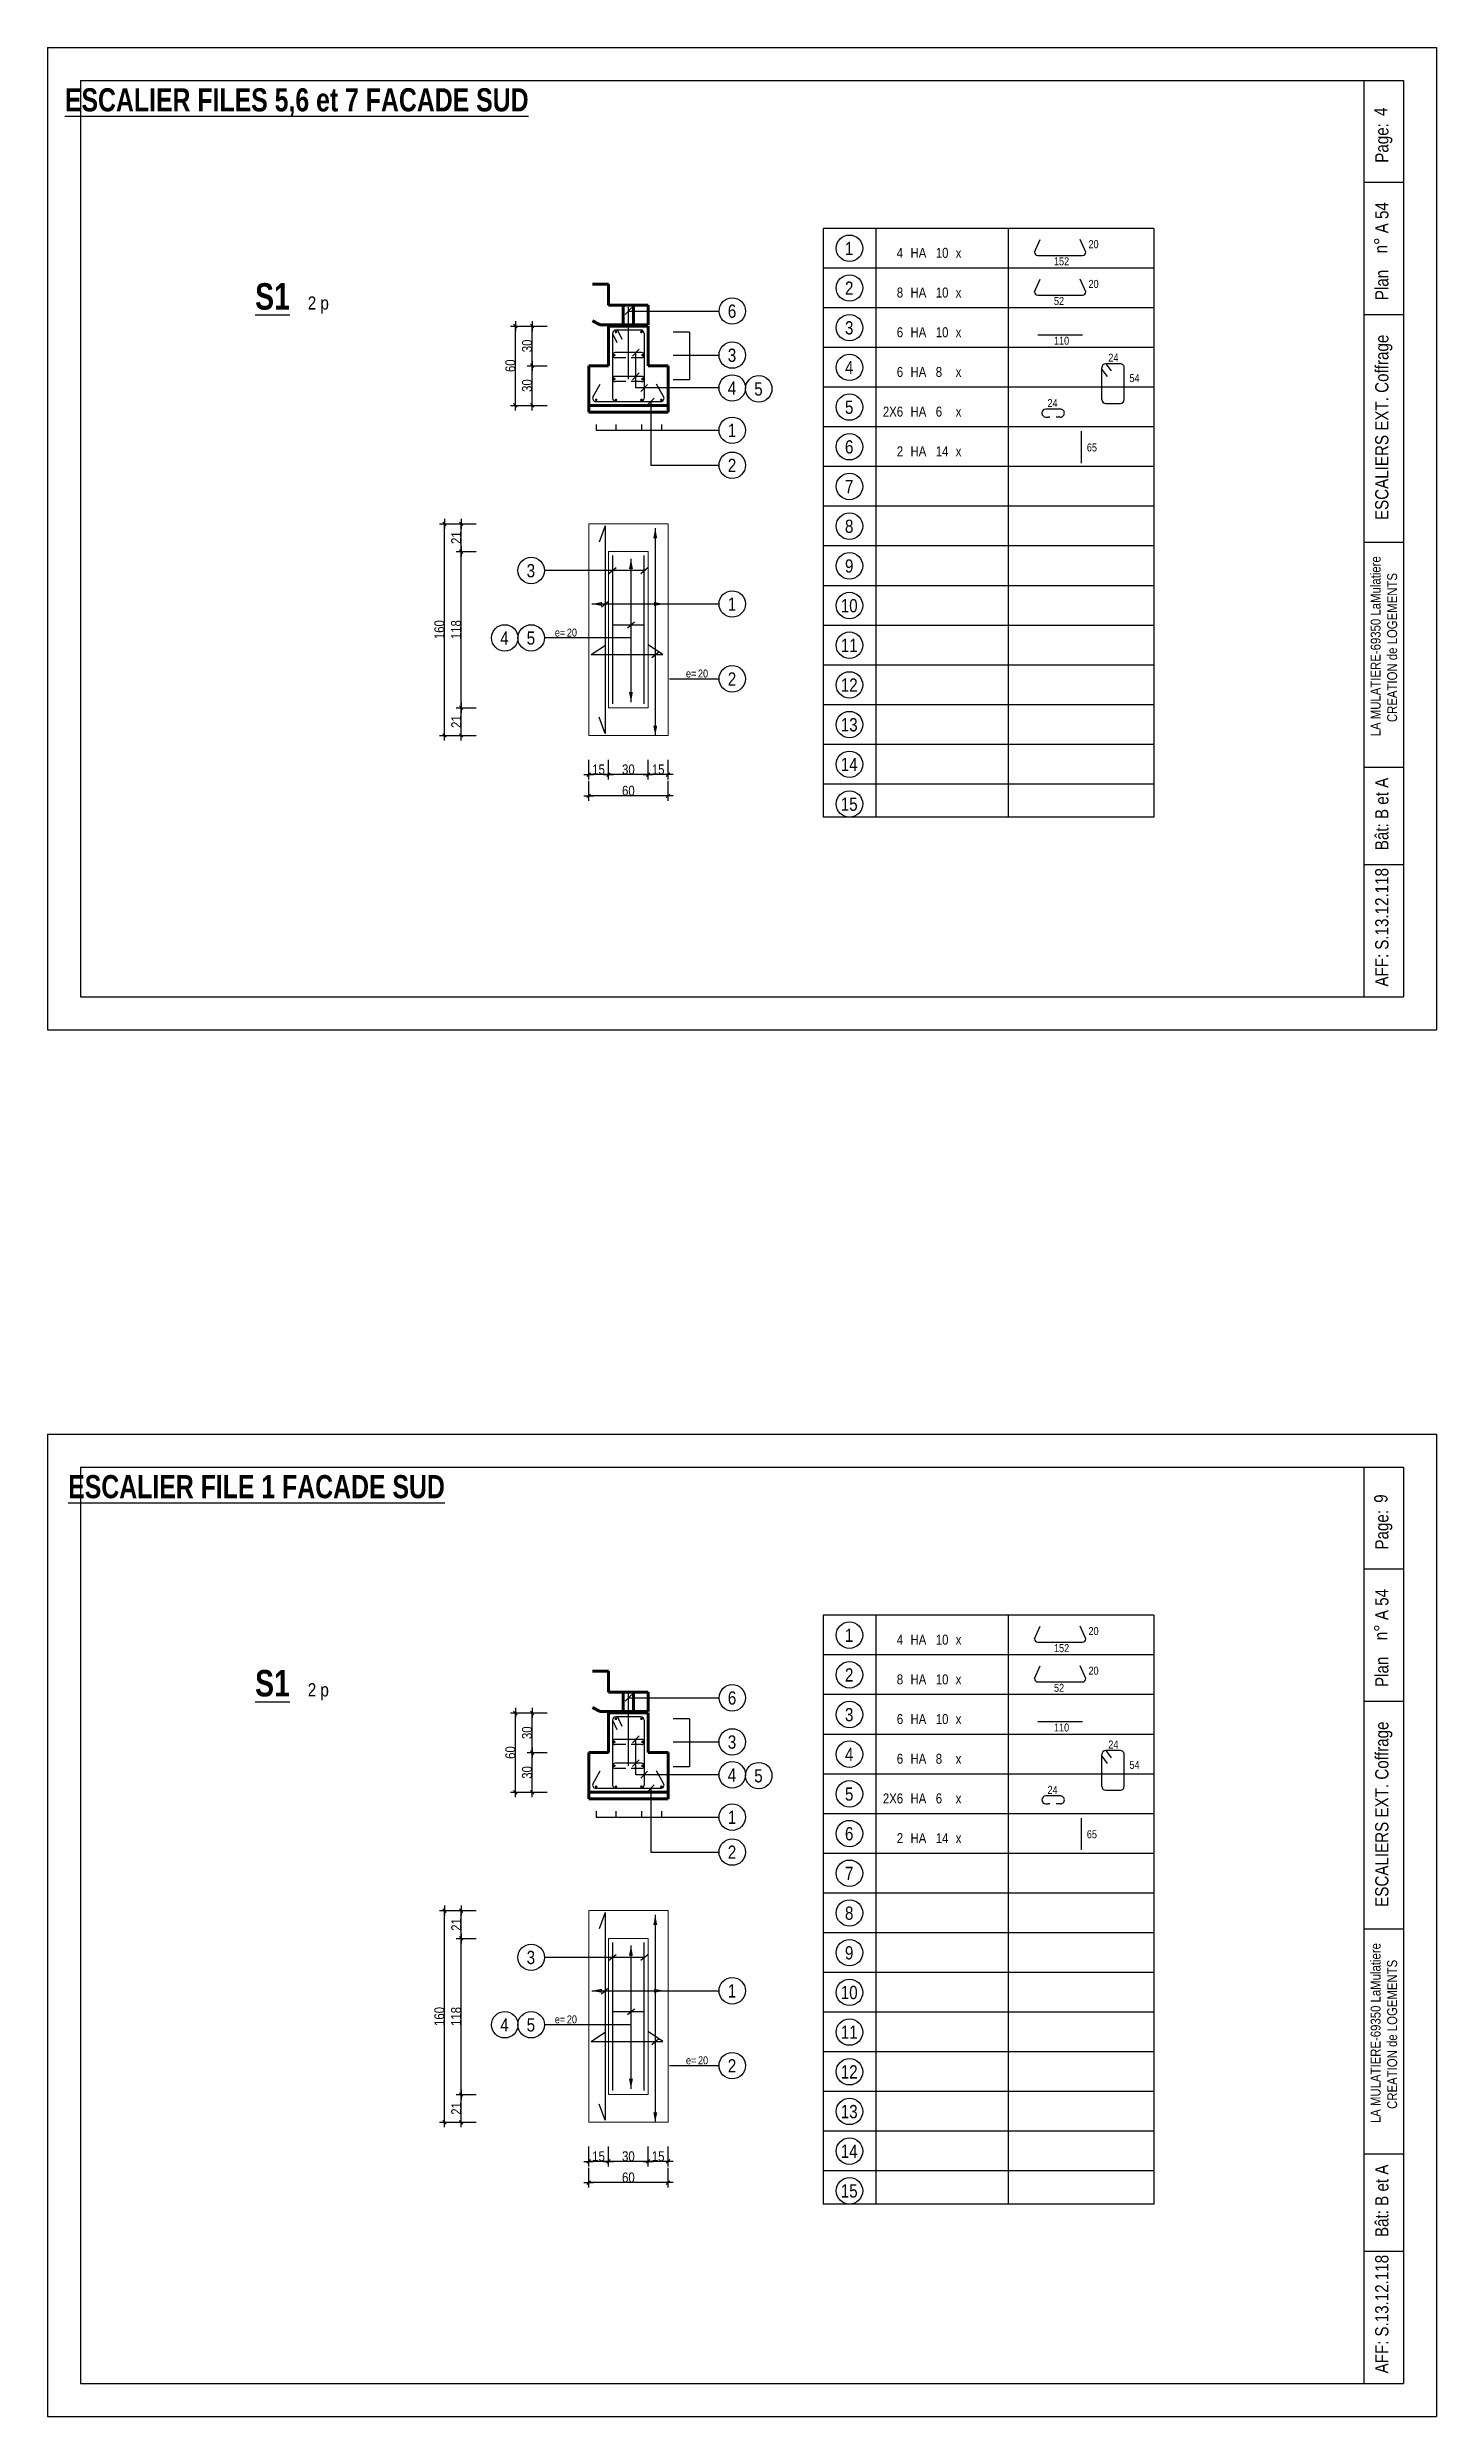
# Model space of a CAD drawing. Header units: centimetres. Extents: x 40138 to 55380, y -25189 to -21608.
# Drawn here: x 50757 to 52857, y -25189 to -21608 of the extents above; entities that cross this region are included whole.
import ezdxf
from ezdxf.enums import TextEntityAlignment as Align

# ---------------------------------------------------------------- set-up
doc = ezdxf.new("R2010")
doc.units = ezdxf.units.CM
doc.header["$LTSCALE"] = 25.4
doc.header["$PDMODE"] = 1
doc.header["$PDSIZE"] = -2
doc.linetypes.add('TIRETPT2', pattern=[12.7, 6.35, -3.175, 0, -3.175])
for name, color, linetype in [('01_cote_gen', 4, 'Continuous'), ('01_fenetres', 171, 'Continuous'), ('01_linteaux', 2, 'Continuous'), ('01_sem', 42, 'Continuous'), ('01_texte', 230, 'Continuous'), ('AA_COTES', 2, 'Continuous')]:
    doc.layers.add(name, color=color, linetype=linetype)
doc.layers.add('01_murs_coup', color=5, linetype='Continuous', lineweight=60)
doc.styles.add('impact', font='impact.ttf')
doc.styles.add('STYLE2', font='ARIALN.TTF')
doc.dimstyles.new('JB25', dxfattribs={"dimscale": 0.1, "dimtxt": 150, "dimasz": 15, "dimexe": 0.1, "dimexo": 0.1, "dimgap": 0.09, "dimtad": 1, "dimdec": 1, "dimlfac": 0.5, "dimdsep": 46, "dimtxsty": 'STYLE2', "dimblk1": 'BOND_G', "dimblk2": 'BOND_D', "dimsah": 1, "dimcen": 1.5, "dimdle": 0.01, "dimse1": 1, "dimse2": 1, "dimclrd": 4, "dimclre": 2, "dimclrt": 6, "dimazin": 2, "dimtfac": 2.333333, "dimtdec": 1, "dimtix": 1, "dimtmove": 2, "dimatfit": 3, "dimldrblk": 'BOND_G', "dimfxl": 1, "dimtolj": 1, "dimtzin": 0, "dimarcsym": 0})

msp = doc.modelspace()

# ---------------------------------------------------------------- texts
at = {"layer": '01_texte', "style": 'impact'}
for s, p in [('%%UESCALIER FILES 5,6 et 7 FACADE SUD', (51133.8, -21714.92)), ('%%UESCALIER FILE 1 FACADE SUD', (51073.01, -23811.22))]:
    msp.add_text(s, height=35, dxfattribs=at).set_placement(p, align=Align.BOTTOM_CENTER)
at = {"layer": '01_texte', "style": 'STYLE2'}
for s, height, p in [('4', 20, (52782.59, -21711.39)), ('Page:', 20, (52784.03, -21782.07)), ('A 54', 20, (52784.03, -21888.72)), ('n%%D', 20, (52782.59, -21919.06)), ('Plan', 20, (52784.03, -21989.74)), ('ESCALIERS EXT. Coffrage', 20, (52784.03, -22322.07)), ('LA MULATIERE-69350 LaMulatiere', 15, (52772.16, -22648.98)), ('CREATION de LOGEMENTS', 15, (52797.16, -22627.5)), ('Bât: B et A', 20, (52784.03, -22821.2)), ('S.13.12.118', 20, (52784.03, -22971.7)), ('AFF:', 20, (52784.03, -23027.36)), ('9', 20, (52782.59, -23807.69)), ('Page:', 20, (52784.03, -23878.37)), ('A 54', 20, (52784.03, -23985.01)), ('n%%D', 20, (52782.59, -24015.36)), ('Plan', 20, (52784.03, -24086.04)), ('ESCALIERS EXT. Coffrage', 20, (52784.03, -24418.37)), ('LA MULATIERE-69350 LaMulatiere', 15, (52772.16, -24745.28)), ('CREATION de LOGEMENTS', 15, (52797.16, -24723.8)), ('Bât: B et A', 20, (52784.03, -24917.49)), ('S.13.12.118', 20, (52784.03, -25067.99)), ('AFF:', 20, (52784.03, -25123.66))]:
    msp.add_text(s, height=height, rotation=90, dxfattribs=at).set_placement(p)
for s, p in [('1', (51968.92, -21911.57)), ('2', (51968.92, -21971.57)), ('6', (51791.82, -22006.36)), ('3', (51968.92, -22031.57)), ('3', (51791.77, -22073.02)), ('4', (51968.92, -22091.57)), ('4', (51791.77, -22122.69)), ('5', (51831.73, -22123.98)), ('5', (51968.92, -22151.57)), ('1', (51791.77, -22186.69)), ('6', (51968.92, -22211.57)), ('2', (51791.77, -22239.5)), ('7', (51968.92, -22271.57)), ('8', (51968.92, -22331.57)), ('9', (51968.92, -22391.57)), ('3', (51487.78, -22398.64)), ('1', (51791.77, -22449.21)), ('10', (51968.92, -22451.57)), ('4', (51447.78, -22500.5)), ('5', (51487.78, -22500.5)), ('11', (51968.92, -22511.57)), ('2', (51791.77, -22562.39)), ('12', (51968.92, -22571.57)), ('13', (51968.92, -22631.57)), ('14', (51968.92, -22691.57)), ('15', (51968.92, -22751.57)), ('1', (51968.92, -24007.87)), ('2', (51968.92, -24067.87)), ('6', (51791.82, -24102.66)), ('3', (51968.92, -24127.87)), ('3', (51791.77, -24169.32)), ('4', (51791.77, -24218.99)), ('4', (51968.92, -24187.87)), ('5', (51831.73, -24220.28)), ('5', (51968.92, -24247.87)), ('1', (51791.77, -24282.99)), ('6', (51968.92, -24307.87)), ('2', (51791.77, -24335.8)), ('7', (51968.92, -24367.87)), ('8', (51968.92, -24427.87)), ('3', (51487.78, -24494.94)), ('9', (51968.92, -24487.87)), ('1', (51791.77, -24545.51)), ('10', (51968.92, -24547.87)), ('4', (51447.78, -24596.8)), ('5', (51487.78, -24596.8)), ('11', (51968.92, -24607.87)), ('2', (51791.77, -24658.69)), ('12', (51968.92, -24667.87)), ('13', (51968.92, -24727.87)), ('14', (51968.92, -24787.87)), ('15', (51968.92, -24847.87))]:
    msp.add_text(s, height=20, dxfattribs=at).set_placement(p, align=Align.MIDDLE_CENTER)
for s, p in [('4', (52050.41, -21925.75)), ('8', (52050.41, -21985.75)), ('6', (52050.41, -22045.75)), ('6', (52050.41, -22105.75)), ('2X6', (52050.41, -22165.75)), ('2', (52050.41, -22225.75)), ('4', (52050.41, -24022.04)), ('8', (52050.41, -24082.04)), ('6', (52050.41, -24142.04)), ('6', (52050.41, -24202.04)), ('2X6', (52050.41, -24262.04)), ('2', (52050.41, -24322.04))]:
    msp.add_text(s, height=15, dxfattribs=at).set_placement(p, align=Align.RIGHT)
at = {"layer": '01_texte'}
for s, height, style, p in [('HA', 15, 'STYLE2', (52061.61, -21925.75)), ('10', 15, 'STYLE2', (52099.78, -21925.75)), ('x', 15, 'STYLE2', (52129.88, -21925.75)), ('20', 12, 'STYLE2', (52330.66, -21911.17)), ('152', 12, 'STYLE2', (52278.46, -21937.01)), ('%%US1', 40, 'impact', (51070.9, -22004.05)), ('2 p', 20, 'STYLE2', (51150.51, -22004)), ('HA', 15, 'STYLE2', (52061.61, -21985.75)), ('10', 15, 'STYLE2', (52099.78, -21985.75)), ('x', 15, 'STYLE2', (52129.88, -21985.75)), ('52', 12, 'STYLE2', (52278.46, -21997.01)), ('20', 12, 'STYLE2', (52330.66, -21971.17)), ('HA', 15, 'STYLE2', (52061.61, -22045.75)), ('10', 15, 'STYLE2', (52099.78, -22045.75)), ('x', 15, 'STYLE2', (52129.88, -22045.75)), ('110', 12, 'STYLE2', (52278.46, -22057.01)), ('HA', 15, 'STYLE2', (52061.61, -22105.75)), ('8', 15, 'STYLE2', (52099.78, -22105.75)), ('x', 15, 'STYLE2', (52129.88, -22105.75)), ('24', 12, 'STYLE2', (52360.6, -22082.75)), ('54', 12, 'STYLE2', (52392.63, -22113.54)), ('HA', 15, 'STYLE2', (52061.61, -22165.75)), ('6', 15, 'STYLE2', (52099.78, -22165.75)), ('x', 15, 'STYLE2', (52129.88, -22165.75)), ('24', 12, 'STYLE2', (52268.72, -22151.27)), ('HA', 15, 'STYLE2', (52061.61, -22225.75)), ('14', 15, 'STYLE2', (52099.78, -22225.75)), ('x', 15, 'STYLE2', (52129.88, -22225.75)), ('65', 12, 'STYLE2', (52328.14, -22218.38)), ('e= ', 12, 'STYLE2', (51523.96, -22498.22)), ('20', 12, 'STYLE2', (51542.12, -22498.22)), ('e= ', 12, 'STYLE2', (51722.19, -22560.11)), ('20', 12, 'STYLE2', (51740.35, -22560.11)), ('HA', 15, 'STYLE2', (52061.61, -24022.04)), ('10', 15, 'STYLE2', (52099.78, -24022.04)), ('x', 15, 'STYLE2', (52129.88, -24022.04)), ('152', 12, 'STYLE2', (52278.46, -24033.31)), ('20', 12, 'STYLE2', (52330.66, -24007.47)), ('%%US1', 40, 'impact', (51070.9, -24100.34)), ('20', 12, 'STYLE2', (52330.66, -24067.47)), ('2 p', 20, 'STYLE2', (51150.51, -24100.3)), ('HA', 15, 'STYLE2', (52061.61, -24082.04)), ('10', 15, 'STYLE2', (52099.78, -24082.04)), ('x', 15, 'STYLE2', (52129.88, -24082.04)), ('52', 12, 'STYLE2', (52278.46, -24093.31)), ('HA', 15, 'STYLE2', (52061.61, -24142.04)), ('10', 15, 'STYLE2', (52099.78, -24142.04)), ('x', 15, 'STYLE2', (52129.88, -24142.04)), ('110', 12, 'STYLE2', (52278.46, -24153.31)), ('24', 12, 'STYLE2', (52360.6, -24179.05)), ('HA', 15, 'STYLE2', (52061.61, -24202.04)), ('8', 15, 'STYLE2', (52099.78, -24202.04)), ('x', 15, 'STYLE2', (52129.88, -24202.04)), ('54', 12, 'STYLE2', (52392.63, -24209.84)), ('24', 12, 'STYLE2', (52268.72, -24247.57)), ('HA', 15, 'STYLE2', (52061.61, -24262.04)), ('6', 15, 'STYLE2', (52099.78, -24262.04)), ('x', 15, 'STYLE2', (52129.88, -24262.04)), ('HA', 15, 'STYLE2', (52061.61, -24322.04)), ('14', 15, 'STYLE2', (52099.78, -24322.04)), ('x', 15, 'STYLE2', (52129.88, -24322.04)), ('65', 12, 'STYLE2', (52328.14, -24314.68)), ('e= ', 12, 'STYLE2', (51523.96, -24594.52)), ('20', 12, 'STYLE2', (51542.12, -24594.52)), ('e= ', 12, 'STYLE2', (51722.19, -24656.4)), ('20', 12, 'STYLE2', (51740.35, -24656.4))]:
    msp.add_text(s, height=height, dxfattribs=dict(at, style=style)).set_placement(p)

# ---------------------------------------------------------------- blocks, each defined once
blk = doc.blocks.new('BOND_G')
at = {"layer": 'AA_COTES', "color": 0}
for p, q in [((5, 0), (-5, 0)), ((1.8, 1.8), (-1.8, -1.8)), ((0, -5), (0, 15))]:
    blk.add_line(p, q, dxfattribs=at)
blk = doc.blocks.new('BOND_D')
at = {"layer": 'AA_COTES', "color": 0}
for p, q in [((5, 0), (-5, 0)), ((-1.8, -1.8), (1.8, 1.8)), ((0, 5), (0, -15))]:
    blk.add_line(p, q, dxfattribs=at)
blk = doc.blocks.new('*D411')
at = {"layer": '01_cote_gen', "color": 4, "linetype": 'Continuous', "lineweight": -2, "transparency": 16777216}
blk.add_line((51357.1, -22646.3), (51357.1, -22329.3), dxfattribs=at)
at = {"layer": 'Defpoints', "color": 0, "linetype": 'Continuous', "transparency": 16777216}
for p in [(51357.1, -22327.8), (51409.6, -22327.8), (51409.6, -22647.8)]:
    blk.add_point(p, dxfattribs=at)
at = {"layer": '01_cote_gen', "color": 4, "linetype": 'Continuous', "lineweight": -2, "transparency": 16777216, "xscale": 1.5, "yscale": 1.5, "zscale": 1.5}
for name, p, rotation in [('BOND_D', (51357.1, -22327.8), 90), ('BOND_G', (51357.1, -22647.8), 270)]:
    blk.add_blockref(name, p, dxfattribs=dict(at, rotation=rotation))
at = {"layer": '01_cote_gen', "color": 6, "linetype": 'Continuous', "lineweight": 0, "transparency": 16777216, "insert": (51349.5, -22487.8), "char_height": 15, "attachment_point": 5, "rotation": 90, "style": 'STYLE2'}
blk.add_mtext('\\A1;160', dxfattribs=at)
blk = doc.blocks.new('*D418')
at = {"layer": '01_cote_gen', "color": 4, "linetype": 'Continuous', "lineweight": -2, "transparency": 16777216}
blk.add_line((51693.6, -22739), (51576.6, -22739), dxfattribs=at)
at = {"layer": 'Defpoints', "color": 0, "linetype": 'Continuous', "transparency": 16777216}
for p in [(51575.1, -22629), (51695.1, -22629), (51575.1, -22739)]:
    blk.add_point(p, dxfattribs=at)
at = {"layer": '01_cote_gen', "color": 4, "linetype": 'Continuous', "lineweight": -2, "transparency": 16777216, "xscale": 1.5, "yscale": 1.5, "zscale": 1.5, "rotation": 180}
blk.add_blockref('BOND_D', (51575.1, -22739), dxfattribs=at)
at = {"layer": '01_cote_gen', "color": 4, "linetype": 'Continuous', "lineweight": -2, "transparency": 16777216, "xscale": 1.5, "yscale": 1.5, "zscale": 1.5}
blk.add_blockref('BOND_G', (51695.1, -22739), dxfattribs=at)
at = {"layer": '01_cote_gen', "color": 6, "linetype": 'Continuous', "lineweight": 0, "transparency": 16777216, "insert": (51635.1, -22731.4), "char_height": 15, "attachment_point": 5, "style": 'STYLE2'}
blk.add_mtext('\\A1;60', dxfattribs=at)
blk = doc.blocks.new('*D419')
at = {"layer": '01_cote_gen', "color": 4, "linetype": 'Continuous', "lineweight": -2, "transparency": 16777216}
blk.add_line((51693.6, -22706.9), (51666.6, -22706.9), dxfattribs=at)
at = {"layer": 'Defpoints', "color": 0, "linetype": 'Continuous', "transparency": 16777216}
for p in [(51665.1, -22605.8), (51695.1, -22605.8), (51665.1, -22706.9)]:
    blk.add_point(p, dxfattribs=at)
at = {"layer": '01_cote_gen', "color": 4, "linetype": 'Continuous', "lineweight": -2, "transparency": 16777216, "xscale": 1.5, "yscale": 1.5, "zscale": 1.5, "rotation": 180}
blk.add_blockref('BOND_D', (51665.1, -22706.9), dxfattribs=at)
at = {"layer": '01_cote_gen', "color": 4, "linetype": 'Continuous', "lineweight": -2, "transparency": 16777216, "xscale": 1.5, "yscale": 1.5, "zscale": 1.5}
blk.add_blockref('BOND_G', (51695.1, -22706.9), dxfattribs=at)
at = {"layer": '01_cote_gen', "color": 6, "linetype": 'Continuous', "lineweight": 0, "transparency": 16777216, "insert": (51680.1, -22699.2), "char_height": 15, "attachment_point": 5, "style": 'STYLE2'}
blk.add_mtext('\\A1;15', dxfattribs=at)
blk = doc.blocks.new('*D420')
at = {"layer": '01_cote_gen', "color": 4, "linetype": 'Continuous', "lineweight": -2, "transparency": 16777216}
blk.add_line((51663.6, -22706.9), (51606.6, -22706.9), dxfattribs=at)
at = {"layer": 'Defpoints', "color": 0, "linetype": 'Continuous', "transparency": 16777216}
for p in [(51605.1, -22605.8), (51665.1, -22605.8), (51605.1, -22706.9)]:
    blk.add_point(p, dxfattribs=at)
at = {"layer": '01_cote_gen', "color": 4, "linetype": 'Continuous', "lineweight": -2, "transparency": 16777216, "xscale": 1.5, "yscale": 1.5, "zscale": 1.5, "rotation": 180}
blk.add_blockref('BOND_D', (51605.1, -22706.9), dxfattribs=at)
at = {"layer": '01_cote_gen', "color": 4, "linetype": 'Continuous', "lineweight": -2, "transparency": 16777216, "xscale": 1.5, "yscale": 1.5, "zscale": 1.5}
blk.add_blockref('BOND_G', (51665.1, -22706.9), dxfattribs=at)
at = {"layer": '01_cote_gen', "color": 6, "linetype": 'Continuous', "lineweight": 0, "transparency": 16777216, "insert": (51635.1, -22699.2), "char_height": 15, "attachment_point": 5, "style": 'STYLE2'}
blk.add_mtext('\\A1;30', dxfattribs=at)
blk = doc.blocks.new('*D421')
at = {"layer": '01_cote_gen', "color": 4, "linetype": 'Continuous', "lineweight": -2, "transparency": 16777216}
blk.add_line((51603.6, -22706.9), (51576.6, -22706.9), dxfattribs=at)
at = {"layer": 'Defpoints', "color": 0, "linetype": 'Continuous', "transparency": 16777216}
for p in [(51575.1, -22594.8), (51605.1, -22605.8), (51575.1, -22706.9)]:
    blk.add_point(p, dxfattribs=at)
at = {"layer": '01_cote_gen', "color": 4, "linetype": 'Continuous', "lineweight": -2, "transparency": 16777216, "xscale": 1.5, "yscale": 1.5, "zscale": 1.5, "rotation": 180}
blk.add_blockref('BOND_D', (51575.1, -22706.9), dxfattribs=at)
at = {"layer": '01_cote_gen', "color": 4, "linetype": 'Continuous', "lineweight": -2, "transparency": 16777216, "xscale": 1.5, "yscale": 1.5, "zscale": 1.5}
blk.add_blockref('BOND_G', (51605.1, -22706.9), dxfattribs=at)
at = {"layer": '01_cote_gen', "color": 6, "linetype": 'Continuous', "lineweight": 0, "transparency": 16777216, "insert": (51590.1, -22699.2), "char_height": 15, "attachment_point": 5, "style": 'STYLE2'}
blk.add_mtext('\\A1;15', dxfattribs=at)
blk = doc.blocks.new('*D412')
at = {"layer": '01_cote_gen', "color": 4, "linetype": 'Continuous', "lineweight": -2, "transparency": 16777216}
blk.add_line((51382.4, -22646.3), (51382.4, -22607.3), dxfattribs=at)
at = {"layer": 'Defpoints', "color": 0, "linetype": 'Continuous', "transparency": 16777216}
for p in [(51382.4, -22605.8), (51672.5, -22605.8), (51612.5, -22647.8)]:
    blk.add_point(p, dxfattribs=at)
at = {"layer": '01_cote_gen', "color": 4, "linetype": 'Continuous', "lineweight": -2, "transparency": 16777216, "xscale": 1.5, "yscale": 1.5, "zscale": 1.5}
for name, p, rotation in [('BOND_D', (51382.4, -22605.8), 90), ('BOND_G', (51382.4, -22647.8), 270)]:
    blk.add_blockref(name, p, dxfattribs=dict(at, rotation=rotation))
at = {"layer": '01_cote_gen', "color": 6, "linetype": 'Continuous', "lineweight": 0, "transparency": 16777216, "insert": (51374.9, -22626.8), "char_height": 15, "attachment_point": 5, "rotation": 90, "style": 'STYLE2'}
blk.add_mtext('\\A1;21', dxfattribs=at)
blk = doc.blocks.new('*D413')
at = {"layer": '01_cote_gen', "color": 4, "linetype": 'Continuous', "lineweight": -2, "transparency": 16777216}
blk.add_line((51382.4, -22604.3), (51382.4, -22371.3), dxfattribs=at)
at = {"layer": 'Defpoints', "color": 0, "linetype": 'Continuous', "transparency": 16777216}
for p in [(51382.4, -22369.8), (51672.5, -22369.8), (51404.9, -22605.8)]:
    blk.add_point(p, dxfattribs=at)
at = {"layer": '01_cote_gen', "color": 4, "linetype": 'Continuous', "lineweight": -2, "transparency": 16777216, "xscale": 1.5, "yscale": 1.5, "zscale": 1.5}
for name, p, rotation in [('BOND_D', (51382.4, -22369.8), 90), ('BOND_G', (51382.4, -22605.8), 270)]:
    blk.add_blockref(name, p, dxfattribs=dict(at, rotation=rotation))
at = {"layer": '01_cote_gen', "color": 6, "linetype": 'Continuous', "lineweight": 0, "transparency": 16777216, "insert": (51374.7, -22487.8), "char_height": 15, "attachment_point": 5, "rotation": 90, "style": 'STYLE2'}
blk.add_mtext('\\A1;118', dxfattribs=at)
blk = doc.blocks.new('*D414')
at = {"layer": '01_cote_gen', "color": 4, "linetype": 'Continuous', "lineweight": -2, "transparency": 16777216}
blk.add_line((51382.4, -22368.3), (51382.4, -22329.3), dxfattribs=at)
at = {"layer": 'Defpoints', "color": 0, "linetype": 'Continuous', "transparency": 16777216}
for p in [(51379.6, -22327.8), (51382.4, -22327.8), (51404.9, -22369.8)]:
    blk.add_point(p, dxfattribs=at)
at = {"layer": '01_cote_gen', "color": 4, "linetype": 'Continuous', "lineweight": -2, "transparency": 16777216, "xscale": 1.5, "yscale": 1.5, "zscale": 1.5}
for name, p, rotation in [('BOND_D', (51382.4, -22327.8), 90), ('BOND_G', (51382.4, -22369.8), 270)]:
    blk.add_blockref(name, p, dxfattribs=dict(at, rotation=rotation))
at = {"layer": '01_cote_gen', "color": 6, "linetype": 'Continuous', "lineweight": 0, "transparency": 16777216, "insert": (51374.9, -22348.8), "char_height": 15, "attachment_point": 5, "rotation": 90, "style": 'STYLE2'}
blk.add_mtext('\\A1;21', dxfattribs=at)
blk = doc.blocks.new('*D415')
at = {"layer": '01_cote_gen', "color": 4, "linetype": 'Continuous', "lineweight": -2, "transparency": 16777216}
blk.add_line((51489.7, -22147.4), (51489.7, -22090.4), dxfattribs=at)
at = {"layer": 'Defpoints', "color": 0, "linetype": 'Continuous', "transparency": 16777216}
for p in [(51489.7, -22088.9), (51556.9, -22088.9), (51556.9, -22148.9)]:
    blk.add_point(p, dxfattribs=at)
at = {"layer": '01_cote_gen', "color": 4, "linetype": 'Continuous', "lineweight": -2, "transparency": 16777216, "xscale": 1.5, "yscale": 1.5, "zscale": 1.5}
for name, p, rotation in [('BOND_D', (51489.7, -22088.9), 90), ('BOND_G', (51489.7, -22148.9), 270)]:
    blk.add_blockref(name, p, dxfattribs=dict(at, rotation=rotation))
at = {"layer": '01_cote_gen', "color": 6, "linetype": 'Continuous', "lineweight": 0, "transparency": 16777216, "insert": (51482, -22118.9), "char_height": 15, "attachment_point": 5, "rotation": 90, "style": 'STYLE2'}
blk.add_mtext('\\A1;30', dxfattribs=at)
blk = doc.blocks.new('*D416')
at = {"layer": '01_cote_gen', "color": 4, "linetype": 'Continuous', "lineweight": -2, "transparency": 16777216}
blk.add_line((51489.7, -22087.4), (51489.7, -22030.4), dxfattribs=at)
at = {"layer": 'Defpoints', "color": 0, "linetype": 'Continuous', "transparency": 16777216}
for p in [(51489.7, -22028.9), (51586.9, -22028.9), (51586.9, -22088.9)]:
    blk.add_point(p, dxfattribs=at)
at = {"layer": '01_cote_gen', "color": 4, "linetype": 'Continuous', "lineweight": -2, "transparency": 16777216, "xscale": 1.5, "yscale": 1.5, "zscale": 1.5}
for name, p, rotation in [('BOND_D', (51489.7, -22028.9), 90), ('BOND_G', (51489.7, -22088.9), 270)]:
    blk.add_blockref(name, p, dxfattribs=dict(at, rotation=rotation))
at = {"layer": '01_cote_gen', "color": 6, "linetype": 'Continuous', "lineweight": 0, "transparency": 16777216, "insert": (51482, -22058.9), "char_height": 15, "attachment_point": 5, "rotation": 90, "style": 'STYLE2'}
blk.add_mtext('\\A1;30', dxfattribs=at)
blk = doc.blocks.new('*D417')
at = {"layer": '01_cote_gen', "color": 4, "linetype": 'Continuous', "lineweight": -2, "transparency": 16777216}
blk.add_line((51464.4, -22147.4), (51464.4, -22030.4), dxfattribs=at)
at = {"layer": 'Defpoints', "color": 0, "linetype": 'Continuous', "transparency": 16777216}
for p in [(51464.4, -22028.9), (51589.4, -22028.9), (51559.4, -22148.9)]:
    blk.add_point(p, dxfattribs=at)
at = {"layer": '01_cote_gen', "color": 4, "linetype": 'Continuous', "lineweight": -2, "transparency": 16777216, "xscale": 1.5, "yscale": 1.5, "zscale": 1.5}
for name, p, rotation in [('BOND_D', (51464.4, -22028.9), 90), ('BOND_G', (51464.4, -22148.9), 270)]:
    blk.add_blockref(name, p, dxfattribs=dict(at, rotation=rotation))
at = {"layer": '01_cote_gen', "color": 6, "linetype": 'Continuous', "lineweight": 0, "transparency": 16777216, "insert": (51456.8, -22088.9), "char_height": 15, "attachment_point": 5, "rotation": 90, "style": 'STYLE2'}
blk.add_mtext('\\A1;60', dxfattribs=at)
blk = doc.blocks.new('*D497')
at = {"layer": '01_cote_gen', "color": 4, "linetype": 'Continuous', "lineweight": -2, "transparency": 16777216}
blk.add_line((51357.1, -24742.6), (51357.1, -24425.6), dxfattribs=at)
at = {"layer": 'Defpoints', "color": 0, "linetype": 'Continuous', "transparency": 16777216}
for p in [(51357.1, -24424.1), (51409.6, -24424.1), (51409.6, -24744.1)]:
    blk.add_point(p, dxfattribs=at)
at = {"layer": '01_cote_gen', "color": 4, "linetype": 'Continuous', "lineweight": -2, "transparency": 16777216, "xscale": 1.5, "yscale": 1.5, "zscale": 1.5}
for name, p, rotation in [('BOND_D', (51357.1, -24424.1), 90), ('BOND_G', (51357.1, -24744.1), 270)]:
    blk.add_blockref(name, p, dxfattribs=dict(at, rotation=rotation))
at = {"layer": '01_cote_gen', "color": 6, "linetype": 'Continuous', "lineweight": 0, "transparency": 16777216, "insert": (51349.5, -24584.1), "char_height": 15, "attachment_point": 5, "rotation": 90, "style": 'STYLE2'}
blk.add_mtext('\\A1;160', dxfattribs=at)
blk = doc.blocks.new('*D511')
at = {"layer": '01_cote_gen', "color": 4, "linetype": 'Continuous', "lineweight": -2, "transparency": 16777216}
blk.add_line((51693.6, -24835.3), (51576.6, -24835.3), dxfattribs=at)
at = {"layer": 'Defpoints', "color": 0, "linetype": 'Continuous', "transparency": 16777216}
for p in [(51575.1, -24725.3), (51695.1, -24725.3), (51575.1, -24835.3)]:
    blk.add_point(p, dxfattribs=at)
at = {"layer": '01_cote_gen', "color": 4, "linetype": 'Continuous', "lineweight": -2, "transparency": 16777216, "xscale": 1.5, "yscale": 1.5, "zscale": 1.5, "rotation": 180}
blk.add_blockref('BOND_D', (51575.1, -24835.3), dxfattribs=at)
at = {"layer": '01_cote_gen', "color": 4, "linetype": 'Continuous', "lineweight": -2, "transparency": 16777216, "xscale": 1.5, "yscale": 1.5, "zscale": 1.5}
blk.add_blockref('BOND_G', (51695.1, -24835.3), dxfattribs=at)
at = {"layer": '01_cote_gen', "color": 6, "linetype": 'Continuous', "lineweight": 0, "transparency": 16777216, "insert": (51635.1, -24827.6), "char_height": 15, "attachment_point": 5, "style": 'STYLE2'}
blk.add_mtext('\\A1;60', dxfattribs=at)
blk = doc.blocks.new('*D512')
at = {"layer": '01_cote_gen', "color": 4, "linetype": 'Continuous', "lineweight": -2, "transparency": 16777216}
blk.add_line((51693.6, -24803.2), (51666.6, -24803.2), dxfattribs=at)
at = {"layer": 'Defpoints', "color": 0, "linetype": 'Continuous', "transparency": 16777216}
for p in [(51665.1, -24702.1), (51695.1, -24702.1), (51665.1, -24803.2)]:
    blk.add_point(p, dxfattribs=at)
at = {"layer": '01_cote_gen', "color": 4, "linetype": 'Continuous', "lineweight": -2, "transparency": 16777216, "xscale": 1.5, "yscale": 1.5, "zscale": 1.5, "rotation": 180}
blk.add_blockref('BOND_D', (51665.1, -24803.2), dxfattribs=at)
at = {"layer": '01_cote_gen', "color": 4, "linetype": 'Continuous', "lineweight": -2, "transparency": 16777216, "xscale": 1.5, "yscale": 1.5, "zscale": 1.5}
blk.add_blockref('BOND_G', (51695.1, -24803.2), dxfattribs=at)
at = {"layer": '01_cote_gen', "color": 6, "linetype": 'Continuous', "lineweight": 0, "transparency": 16777216, "insert": (51680.1, -24795.5), "char_height": 15, "attachment_point": 5, "style": 'STYLE2'}
blk.add_mtext('\\A1;15', dxfattribs=at)
blk = doc.blocks.new('*D513')
at = {"layer": '01_cote_gen', "color": 4, "linetype": 'Continuous', "lineweight": -2, "transparency": 16777216}
blk.add_line((51663.6, -24803.2), (51606.6, -24803.2), dxfattribs=at)
at = {"layer": 'Defpoints', "color": 0, "linetype": 'Continuous', "transparency": 16777216}
for p in [(51605.1, -24702.1), (51665.1, -24702.1), (51605.1, -24803.2)]:
    blk.add_point(p, dxfattribs=at)
at = {"layer": '01_cote_gen', "color": 4, "linetype": 'Continuous', "lineweight": -2, "transparency": 16777216, "xscale": 1.5, "yscale": 1.5, "zscale": 1.5, "rotation": 180}
blk.add_blockref('BOND_D', (51605.1, -24803.2), dxfattribs=at)
at = {"layer": '01_cote_gen', "color": 4, "linetype": 'Continuous', "lineweight": -2, "transparency": 16777216, "xscale": 1.5, "yscale": 1.5, "zscale": 1.5}
blk.add_blockref('BOND_G', (51665.1, -24803.2), dxfattribs=at)
at = {"layer": '01_cote_gen', "color": 6, "linetype": 'Continuous', "lineweight": 0, "transparency": 16777216, "insert": (51635.1, -24795.5), "char_height": 15, "attachment_point": 5, "style": 'STYLE2'}
blk.add_mtext('\\A1;30', dxfattribs=at)
blk = doc.blocks.new('*D514')
at = {"layer": '01_cote_gen', "color": 4, "linetype": 'Continuous', "lineweight": -2, "transparency": 16777216}
blk.add_line((51603.6, -24803.2), (51576.6, -24803.2), dxfattribs=at)
at = {"layer": 'Defpoints', "color": 0, "linetype": 'Continuous', "transparency": 16777216}
for p in [(51575.1, -24691.1), (51605.1, -24702.1), (51575.1, -24803.2)]:
    blk.add_point(p, dxfattribs=at)
at = {"layer": '01_cote_gen', "color": 4, "linetype": 'Continuous', "lineweight": -2, "transparency": 16777216, "xscale": 1.5, "yscale": 1.5, "zscale": 1.5, "rotation": 180}
blk.add_blockref('BOND_D', (51575.1, -24803.2), dxfattribs=at)
at = {"layer": '01_cote_gen', "color": 4, "linetype": 'Continuous', "lineweight": -2, "transparency": 16777216, "xscale": 1.5, "yscale": 1.5, "zscale": 1.5}
blk.add_blockref('BOND_G', (51605.1, -24803.2), dxfattribs=at)
at = {"layer": '01_cote_gen', "color": 6, "linetype": 'Continuous', "lineweight": 0, "transparency": 16777216, "insert": (51590.1, -24795.5), "char_height": 15, "attachment_point": 5, "style": 'STYLE2'}
blk.add_mtext('\\A1;15', dxfattribs=at)
blk = doc.blocks.new('*D498')
at = {"layer": '01_cote_gen', "color": 4, "linetype": 'Continuous', "lineweight": -2, "transparency": 16777216}
blk.add_line((51382.4, -24742.6), (51382.4, -24703.6), dxfattribs=at)
at = {"layer": 'Defpoints', "color": 0, "linetype": 'Continuous', "transparency": 16777216}
for p in [(51382.4, -24702.1), (51672.5, -24702.1), (51612.5, -24744.1)]:
    blk.add_point(p, dxfattribs=at)
at = {"layer": '01_cote_gen', "color": 4, "linetype": 'Continuous', "lineweight": -2, "transparency": 16777216, "xscale": 1.5, "yscale": 1.5, "zscale": 1.5}
for name, p, rotation in [('BOND_D', (51382.4, -24702.1), 90), ('BOND_G', (51382.4, -24744.1), 270)]:
    blk.add_blockref(name, p, dxfattribs=dict(at, rotation=rotation))
at = {"layer": '01_cote_gen', "color": 6, "linetype": 'Continuous', "lineweight": 0, "transparency": 16777216, "insert": (51374.9, -24723.1), "char_height": 15, "attachment_point": 5, "rotation": 90, "style": 'STYLE2'}
blk.add_mtext('\\A1;21', dxfattribs=at)
blk = doc.blocks.new('*D499')
at = {"layer": '01_cote_gen', "color": 4, "linetype": 'Continuous', "lineweight": -2, "transparency": 16777216}
blk.add_line((51382.4, -24700.6), (51382.4, -24467.6), dxfattribs=at)
at = {"layer": 'Defpoints', "color": 0, "linetype": 'Continuous', "transparency": 16777216}
for p in [(51382.4, -24466.1), (51672.5, -24466.1), (51404.9, -24702.1)]:
    blk.add_point(p, dxfattribs=at)
at = {"layer": '01_cote_gen', "color": 4, "linetype": 'Continuous', "lineweight": -2, "transparency": 16777216, "xscale": 1.5, "yscale": 1.5, "zscale": 1.5}
for name, p, rotation in [('BOND_D', (51382.4, -24466.1), 90), ('BOND_G', (51382.4, -24702.1), 270)]:
    blk.add_blockref(name, p, dxfattribs=dict(at, rotation=rotation))
at = {"layer": '01_cote_gen', "color": 6, "linetype": 'Continuous', "lineweight": 0, "transparency": 16777216, "insert": (51374.7, -24584.1), "char_height": 15, "attachment_point": 5, "rotation": 90, "style": 'STYLE2'}
blk.add_mtext('\\A1;118', dxfattribs=at)
blk = doc.blocks.new('*D500')
at = {"layer": '01_cote_gen', "color": 4, "linetype": 'Continuous', "lineweight": -2, "transparency": 16777216}
blk.add_line((51382.4, -24464.6), (51382.4, -24425.6), dxfattribs=at)
at = {"layer": 'Defpoints', "color": 0, "linetype": 'Continuous', "transparency": 16777216}
for p in [(51379.6, -24424.1), (51382.4, -24424.1), (51404.9, -24466.1)]:
    blk.add_point(p, dxfattribs=at)
at = {"layer": '01_cote_gen', "color": 4, "linetype": 'Continuous', "lineweight": -2, "transparency": 16777216, "xscale": 1.5, "yscale": 1.5, "zscale": 1.5}
for name, p, rotation in [('BOND_D', (51382.4, -24424.1), 90), ('BOND_G', (51382.4, -24466.1), 270)]:
    blk.add_blockref(name, p, dxfattribs=dict(at, rotation=rotation))
at = {"layer": '01_cote_gen', "color": 6, "linetype": 'Continuous', "lineweight": 0, "transparency": 16777216, "insert": (51374.9, -24445.1), "char_height": 15, "attachment_point": 5, "rotation": 90, "style": 'STYLE2'}
blk.add_mtext('\\A1;21', dxfattribs=at)
blk = doc.blocks.new('*D501')
at = {"layer": '01_cote_gen', "color": 4, "linetype": 'Continuous', "lineweight": -2, "transparency": 16777216}
blk.add_line((51489.7, -24243.7), (51489.7, -24186.7), dxfattribs=at)
at = {"layer": 'Defpoints', "color": 0, "linetype": 'Continuous', "transparency": 16777216}
for p in [(51489.7, -24185.2), (51556.9, -24185.2), (51556.9, -24245.2)]:
    blk.add_point(p, dxfattribs=at)
at = {"layer": '01_cote_gen', "color": 4, "linetype": 'Continuous', "lineweight": -2, "transparency": 16777216, "xscale": 1.5, "yscale": 1.5, "zscale": 1.5}
for name, p, rotation in [('BOND_D', (51489.7, -24185.2), 90), ('BOND_G', (51489.7, -24245.2), 270)]:
    blk.add_blockref(name, p, dxfattribs=dict(at, rotation=rotation))
at = {"layer": '01_cote_gen', "color": 6, "linetype": 'Continuous', "lineweight": 0, "transparency": 16777216, "insert": (51482, -24215.2), "char_height": 15, "attachment_point": 5, "rotation": 90, "style": 'STYLE2'}
blk.add_mtext('\\A1;30', dxfattribs=at)
blk = doc.blocks.new('*D502')
at = {"layer": '01_cote_gen', "color": 4, "linetype": 'Continuous', "lineweight": -2, "transparency": 16777216}
blk.add_line((51489.7, -24183.7), (51489.7, -24126.7), dxfattribs=at)
at = {"layer": 'Defpoints', "color": 0, "linetype": 'Continuous', "transparency": 16777216}
for p in [(51489.7, -24125.2), (51586.9, -24125.2), (51586.9, -24185.2)]:
    blk.add_point(p, dxfattribs=at)
at = {"layer": '01_cote_gen', "color": 4, "linetype": 'Continuous', "lineweight": -2, "transparency": 16777216, "xscale": 1.5, "yscale": 1.5, "zscale": 1.5}
for name, p, rotation in [('BOND_D', (51489.7, -24125.2), 90), ('BOND_G', (51489.7, -24185.2), 270)]:
    blk.add_blockref(name, p, dxfattribs=dict(at, rotation=rotation))
at = {"layer": '01_cote_gen', "color": 6, "linetype": 'Continuous', "lineweight": 0, "transparency": 16777216, "insert": (51482, -24155.2), "char_height": 15, "attachment_point": 5, "rotation": 90, "style": 'STYLE2'}
blk.add_mtext('\\A1;30', dxfattribs=at)
blk = doc.blocks.new('*D503')
at = {"layer": '01_cote_gen', "color": 4, "linetype": 'Continuous', "lineweight": -2, "transparency": 16777216}
blk.add_line((51464.4, -24243.7), (51464.4, -24126.7), dxfattribs=at)
at = {"layer": 'Defpoints', "color": 0, "linetype": 'Continuous', "transparency": 16777216}
for p in [(51464.4, -24125.2), (51589.4, -24125.2), (51559.4, -24245.2)]:
    blk.add_point(p, dxfattribs=at)
at = {"layer": '01_cote_gen', "color": 4, "linetype": 'Continuous', "lineweight": -2, "transparency": 16777216, "xscale": 1.5, "yscale": 1.5, "zscale": 1.5}
for name, p, rotation in [('BOND_D', (51464.4, -24125.2), 90), ('BOND_G', (51464.4, -24245.2), 270)]:
    blk.add_blockref(name, p, dxfattribs=dict(at, rotation=rotation))
at = {"layer": '01_cote_gen', "color": 6, "linetype": 'Continuous', "lineweight": 0, "transparency": 16777216, "insert": (51456.8, -24185.2), "char_height": 15, "attachment_point": 5, "rotation": 90, "style": 'STYLE2'}
blk.add_mtext('\\A1;60', dxfattribs=at)

# ---------------------------------------------------------------- dimensions: what is measured, and where the dimension line sits
at = {"layer": '01_cote_gen', "linetype": 'Continuous', "lineweight": 0}
for base, p1, p2, picture, middle in [((51464.45, -22028.95), (51559.35, -22148.95), (51589.35, -22028.95), '*D417', (51456.78, -22088.95)), ((51489.72, -22028.95), (51586.94, -22088.95), (51586.94, -22028.95), '*D416', (51482.05, -22058.95)), ((51489.72, -22088.95), (51556.94, -22148.95), (51556.94, -22088.95), '*D415', (51482.05, -22118.95)), ((51357.13, -22327.78), (51409.61, -22647.78), (51409.61, -22327.78), '*D411', (51349.46, -22487.78)), ((51382.4, -22327.78), (51404.9, -22369.78), (51379.63, -22327.78), '*D414', (51374.86, -22348.78)), ((51382.4, -22369.78), (51404.9, -22605.78), (51672.49, -22369.78), '*D413', (51374.73, -22487.78)), ((51382.4, -22605.78), (51612.49, -22647.78), (51672.49, -22605.78), '*D412', (51374.86, -22626.78)), ((51464.45, -24125.24), (51559.35, -24245.24), (51589.35, -24125.24), '*D503', (51456.78, -24185.24)), ((51489.72, -24125.24), (51586.94, -24185.24), (51586.94, -24125.24), '*D502', (51482.05, -24155.24)), ((51489.72, -24185.24), (51556.94, -24245.24), (51556.94, -24185.24), '*D501', (51482.05, -24215.24)), ((51357.13, -24424.07), (51409.61, -24744.07), (51409.61, -24424.07), '*D497', (51349.46, -24584.07)), ((51382.4, -24424.07), (51404.9, -24466.07), (51379.63, -24424.07), '*D500', (51374.86, -24445.07)), ((51382.4, -24466.07), (51404.9, -24702.07), (51672.49, -24466.07), '*D499', (51374.73, -24584.07)), ((51382.4, -24702.07), (51612.49, -24744.07), (51672.49, -24702.07), '*D498', (51374.86, -24723.07))]:
    dim = msp.add_linear_dim(base=base, p1=p1, p2=p2, angle=90, dimstyle='JB25', dxfattribs=at)
    dim.commit()
    dim.dimension.update_dxf_attribs({"geometry": picture, "text_midpoint": middle})
for base, p1, p2, picture, middle in [((51575.11, -22706.86), (51605.11, -22605.78), (51575.11, -22594.8), '*D421', (51590.11, -22699.19)), ((51575.11, -22739.02), (51695.11, -22629.04), (51575.11, -22629.04), '*D418', (51635.11, -22731.35)), ((51605.11, -22706.86), (51665.11, -22605.78), (51605.11, -22605.78), '*D420', (51635.11, -22699.19)), ((51665.11, -22706.86), (51695.11, -22605.78), (51665.11, -22605.78), '*D419', (51680.11, -22699.19)), ((51575.11, -24803.15), (51605.11, -24702.07), (51575.11, -24691.1), '*D514', (51590.11, -24795.49)), ((51605.11, -24803.15), (51665.11, -24702.07), (51605.11, -24702.07), '*D513', (51635.11, -24795.49)), ((51665.11, -24803.15), (51695.11, -24702.07), (51665.11, -24702.07), '*D512', (51680.11, -24795.49)), ((51575.11, -24835.32), (51695.11, -24725.34), (51575.11, -24725.34), '*D511', (51635.11, -24827.65))]:
    dim = msp.add_linear_dim(base=base, p1=p1, p2=p2, dimstyle='JB25', dxfattribs=at)
    dim.commit()
    dim.dimension.update_dxf_attribs({"geometry": picture, "text_midpoint": middle})

# ---------------------------------------------------------------- linework, layer by layer
at = {"layer": '01_fenetres', "ltscale": 30}
for p, q in [((50806.88, -21657.66), (52806.88, -21657.66)), ((50806.88, -21657.66), (50806.88, -23042.66)), ((52746.88, -21657.66), (52806.88, -21657.66)), ((52746.88, -21657.66), (52746.88, -23042.66)), ((52746.88, -21657.66), (52806.88, -21657.66)), ((52746.88, -21657.66), (52746.88, -23042.66)), ((52806.88, -21657.66), (52806.88, -23042.66)), ((52806.88, -21657.66), (52806.88, -23042.66)), ((52806.88, -21657.66), (52806.88, -23042.66)), ((52806.88, -21657.66), (52806.88, -23042.66)), ((52806.88, -21811.79), (52746.88, -21811.79)), ((52806.88, -22011.79), (52746.88, -22011.79)), ((52746.88, -22355.51), (52806.88, -22355.51)), ((52746.88, -22695.68), (52806.88, -22695.68)), ((52429.32, -22771.34), (51929.32, -22771.34)), ((52746.88, -22842.66), (52806.88, -22842.66)), ((50806.88, -23042.66), (52806.88, -23042.66)), ((50806.88, -23753.95), (52806.88, -23753.95)), ((50806.88, -23753.95), (50806.88, -25138.95)), ((52746.88, -23753.95), (52806.88, -23753.95)), ((52746.88, -23753.95), (52746.88, -25138.95)), ((52746.88, -23753.95), (52806.88, -23753.95)), ((52746.88, -23753.95), (52746.88, -25138.95)), ((52806.88, -23753.95), (52806.88, -25138.95)), ((52806.88, -23753.95), (52806.88, -25138.95)), ((52806.88, -23753.95), (52806.88, -25138.95)), ((52806.88, -23753.95), (52806.88, -25138.95)), ((52806.88, -23908.09), (52746.88, -23908.09)), ((52806.88, -24108.09), (52746.88, -24108.09)), ((52746.88, -24451.81), (52806.88, -24451.81)), ((52746.88, -24791.98), (52806.88, -24791.98)), ((52429.32, -24867.64), (51929.32, -24867.64)), ((52746.88, -24938.95), (52806.88, -24938.95)), ((50806.88, -25138.95), (52806.88, -25138.95))]:
    msp.add_line(p, q, dxfattribs=at)
at = {"layer": '01_linteaux', "linetype": 'Continuous'}
for p, q in [((52249.09, -21917.12), (52257.79, -21897.9)), ((52326.68, -21917.12), (52317.98, -21897.9)), ((52254.09, -21922.12), (52321.68, -21922.12)), ((52249.09, -21977.12), (52257.79, -21957.9)), ((52254.09, -21982.12), (52321.68, -21982.12)), ((52326.68, -21977.12), (52317.98, -21957.9)), ((51635.11, -22108.95), (51635.11, -22000.15)), ((51611.11, -22039.95), (51611.11, -22137.95)), ((51611.11, -22039.95), (51617.85, -22053.86)), ((51654.11, -22034.95), (51616.11, -22034.95)), ((51618.72, -22034.95), (51625.45, -22048.86)), ((51659.11, -22039.95), (51659.11, -22137.95)), ((52254.09, -22042.12), (52321.68, -22042.12)), ((51655.11, -22068.95), (51615.11, -22068.95)), ((51631.11, -22076.95), (51615.11, -22076.95)), ((51655.11, -22076.95), (51639.11, -22076.95)), ((52350.78, -22139.92), (52350.78, -22091.91)), ((52350.78, -22094.46), (52358.77, -22105.19)), ((52378.78, -22085.91), (52356.78, -22085.91)), ((52356.78, -22085.91), (52364.77, -22096.64)), ((52384.78, -22139.92), (52384.78, -22091.91)), ((51581.78, -22135.45), (51592.64, -22116.64)), ((51655.11, -22104.95), (51615.11, -22104.95)), ((51631.11, -22112.95), (51615.11, -22112.95)), ((51655.11, -22112.95), (51639.11, -22112.95)), ((51688.44, -22135.45), (51677.59, -22116.64)), ((51586.11, -22142.95), (51684.11, -22142.95)), ((51616.11, -22142.95), (51654.11, -22142.95)), ((52288.15, -22154.51), (52266.15, -22154.51)), ((52266.15, -22166.51), (52270.34, -22166.51)), ((52272.18, -22166.51), (52269.96, -22166.51)), ((52288.15, -22166.51), (52281.55, -22166.51)), ((52356.78, -22145.92), (52378.78, -22145.92)), ((52320.09, -22235.97), (52320.09, -22187.96)), ((51599.84, -22330.78), (51591.17, -22355.42)), ((51599.84, -22330.78), (51599.84, -22644.78)), ((51611.11, -22375.78), (51611.11, -22599.78)), ((51659.11, -22599.78), (51659.11, -22375.78)), ((51611.11, -22480.51), (51659.11, -22480.51)), ((51578.91, -22525.56), (51600.61, -22511.06)), ((51578.91, -22525.56), (51687.11, -22525.56)), ((51687.11, -22525.56), (51665.41, -22511.06)), ((51599.84, -22644.78), (51591.17, -22620.13)), ((52249.09, -24013.42), (52257.79, -23994.2)), ((52326.68, -24013.42), (52317.98, -23994.2)), ((52254.09, -24018.42), (52321.68, -24018.42)), ((52249.09, -24073.42), (52257.79, -24054.2)), ((52326.68, -24073.42), (52317.98, -24054.2)), ((51635.11, -24205.25), (51635.11, -24096.45)), ((52254.09, -24078.42), (52321.68, -24078.42)), ((51611.11, -24136.24), (51611.11, -24234.24)), ((51611.11, -24136.24), (51617.85, -24150.16)), ((51654.11, -24131.24), (51616.11, -24131.24)), ((51618.72, -24131.24), (51625.45, -24145.16)), ((51659.11, -24136.24), (51659.11, -24234.24)), ((51655.11, -24165.24), (51615.11, -24165.24)), ((51631.11, -24173.24), (51615.11, -24173.24)), ((51655.11, -24173.24), (51639.11, -24173.24)), ((52254.09, -24138.42), (52321.68, -24138.42)), ((51655.11, -24201.24), (51615.11, -24201.24)), ((51631.11, -24209.24), (51615.11, -24209.24)), ((51655.11, -24209.24), (51639.11, -24209.24)), ((52350.78, -24236.21), (52350.78, -24188.21)), ((52350.78, -24190.76), (52358.77, -24201.49)), ((52378.78, -24182.21), (52356.78, -24182.21)), ((52356.78, -24182.21), (52364.77, -24192.94)), ((52384.78, -24236.21), (52384.78, -24188.21)), ((51581.78, -24231.74), (51592.64, -24212.94)), ((51586.11, -24239.24), (51684.11, -24239.24)), ((51616.11, -24239.24), (51654.11, -24239.24)), ((51688.44, -24231.74), (51677.59, -24212.94)), ((52356.78, -24242.21), (52378.78, -24242.21)), ((52288.15, -24250.81), (52266.15, -24250.81)), ((52266.15, -24262.81), (52270.34, -24262.81)), ((52272.18, -24262.81), (52269.96, -24262.81)), ((52288.15, -24262.81), (52281.55, -24262.81)), ((52320.09, -24332.27), (52320.09, -24284.26)), ((51599.84, -24427.07), (51591.17, -24451.72)), ((51599.84, -24427.07), (51599.84, -24741.07)), ((51611.11, -24472.07), (51611.11, -24696.07)), ((51659.11, -24696.07), (51659.11, -24472.07)), ((51611.11, -24576.81), (51659.11, -24576.81)), ((51578.91, -24621.86), (51600.61, -24607.35)), ((51578.91, -24621.86), (51687.11, -24621.86)), ((51687.11, -24621.86), (51665.41, -24607.35)), ((51599.84, -24741.07), (51591.17, -24716.43))]:
    msp.add_line(p, q, dxfattribs=at)
at = {"layer": '01_linteaux', "linetype": 'Continuous', "const_width": 2, "flags": 128}
for points in [[(51617.29, -22037.78, -1), (51615.29, -22037.78, -1)], [(51655.87, -22037.78, -1), (51653.87, -22037.78, -1)], [(51612.77, -22072.91, 1), (51614.77, -22072.91, 1)], [(51657.46, -22072.91, -1), (51655.46, -22072.91, -1)], [(51612.77, -22108.91, 1), (51614.77, -22108.91, 1)], [(51657.46, -22108.91, -1), (51655.46, -22108.91, -1)], [(51587.41, -22140.58, -1), (51585.41, -22140.58, -1)], [(51617.29, -22140.58, -1), (51615.29, -22140.58, -1)], [(51655.87, -22140.58, -1), (51653.87, -22140.58, -1)], [(51685.99, -22140.58, -1), (51683.99, -22140.58, -1)], [(51617.29, -24134.08, -1), (51615.29, -24134.08, -1)], [(51655.87, -24134.08, -1), (51653.87, -24134.08, -1)], [(51612.77, -24169.21, 1), (51614.77, -24169.21, 1)], [(51657.46, -24169.21, -1), (51655.46, -24169.21, -1)], [(51612.77, -24205.21, 1), (51614.77, -24205.21, 1)], [(51657.46, -24205.21, -1), (51655.46, -24205.21, -1)], [(51587.41, -24236.87, -1), (51585.41, -24236.87, -1)], [(51617.29, -24236.87, -1), (51615.29, -24236.87, -1)], [(51655.87, -24236.87, -1), (51653.87, -24236.87, -1)], [(51685.99, -24236.87, -1), (51683.99, -24236.87, -1)]]:
    msp.add_lwpolyline(points, format="xyb", close=True, dxfattribs=at)
at = {"layer": '01_linteaux', "linetype": 'Continuous'}
for centre, radius, start, end in [((52254.09, -21917.12), 5, 180, 270), ((52321.68, -21917.12), 5, 270, 0), ((52254.09, -21977.12), 5, 180, 270), ((52321.68, -21977.12), 5, 270, 0), ((51616.11, -22039.95), 5, 90, 180), ((51654.11, -22039.95), 5, 0, 90), ((51615.11, -22072.95), 4, 90, 270), ((51655.11, -22072.95), 4, 270, 90), ((52356.78, -22091.91), 6, 90.00091, 180), ((52378.78, -22091.91), 6, 0, 90.00091), ((51615.11, -22108.95), 4, 90, 270), ((51655.11, -22108.95), 4, 270, 90), ((51586.11, -22137.95), 5, 150, 270), ((51616.11, -22137.95), 5, 180, 270), ((51654.11, -22137.95), 5, 270, 0), ((51684.11, -22137.95), 5, 270, 30), ((52266.15, -22160.51), 6, 90.00091, 180), ((52266.15, -22160.51), 6, 180, 269.99909), ((52288.15, -22160.51), 6, 0, 90.00091), ((52288.15, -22160.51), 6, 269.99909, 360), ((52356.78, -22139.92), 6, 180, 270), ((52378.78, -22139.92), 6, 270, 0), ((52254.09, -24013.42), 5, 180, 270), ((52321.68, -24013.42), 5, 270, 0), ((52254.09, -24073.42), 5, 180, 270), ((52321.68, -24073.42), 5, 270, 0), ((51616.11, -24136.24), 5, 90, 180), ((51654.11, -24136.24), 5, 0, 90), ((51615.11, -24169.24), 4, 90, 270), ((51655.11, -24169.24), 4, 270, 90), ((51615.11, -24205.24), 4, 90, 270), ((51655.11, -24205.24), 4, 270, 90), ((52356.78, -24188.21), 6, 90.00091, 180), ((52378.78, -24188.21), 6, 0, 90.00091), ((51586.11, -24234.24), 5, 150, 270), ((51616.11, -24234.24), 5, 180, 270), ((51654.11, -24234.24), 5, 270, 0), ((51684.11, -24234.24), 5, 270, 30), ((52356.78, -24236.21), 6, 180, 270), ((52378.78, -24236.21), 6, 270, 0), ((52266.15, -24256.81), 6, 90.00091, 180), ((52266.15, -24256.81), 6, 180, 269.99909), ((52288.15, -24256.81), 6, 0, 90.00091), ((52288.15, -24256.81), 6, 269.99909, 360)]:
    msp.add_arc(centre, radius, start, end, dxfattribs=at)
at = {"layer": '01_murs_coup', "color": 2, "linetype": 'TIRETPT2'}
for p, q in [((51605.11, -21965.75), (51581.13, -21965.75)), ((51605.11, -21997.35), (51605.11, -21965.75)), ((51592.64, -22026.95), (51581.13, -22020.87)), ((51665.11, -21997.35), (51605.11, -21997.35)), ((51627.11, -21997.35), (51627.11, -22026.95)), ((51643.11, -21997.35), (51643.11, -22026.95)), ((51665.11, -22026.95), (51665.11, -21997.35)), ((51665.11, -22026.95), (51592.64, -22026.95)), ((51605.11, -24062.04), (51581.13, -24062.04)), ((51605.11, -24093.64), (51605.11, -24062.04)), ((51665.11, -24093.64), (51605.11, -24093.64)), ((51627.11, -24093.64), (51627.11, -24123.24)), ((51643.11, -24093.64), (51643.11, -24123.24)), ((51665.11, -24123.24), (51665.11, -24093.64)), ((51592.64, -24123.24), (51581.13, -24117.17)), ((51665.11, -24123.24), (51592.64, -24123.24))]:
    msp.add_line(p, q, dxfattribs=at)
at = {"layer": '01_murs_coup'}
for p, q in [((51665.11, -22028.95), (51605.11, -22028.95)), ((51605.11, -22028.95), (51605.11, -22088.95)), ((51665.11, -22028.95), (51665.11, -22088.95)), ((51575.11, -22088.95), (51605.11, -22088.95)), ((51575.11, -22088.95), (51575.11, -22158.95)), ((51665.11, -22088.95), (51695.11, -22088.95)), ((51695.11, -22088.95), (51695.11, -22158.95)), ((51575.11, -22148.95), (51695.11, -22148.95)), ((51575.11, -22158.95), (51695.11, -22158.95)), ((51665.11, -24125.24), (51605.11, -24125.24)), ((51605.11, -24125.24), (51605.11, -24185.24)), ((51665.11, -24125.24), (51665.11, -24185.24)), ((51575.11, -24185.24), (51605.11, -24185.24)), ((51575.11, -24185.24), (51575.11, -24255.24)), ((51665.11, -24185.24), (51695.11, -24185.24)), ((51695.11, -24185.24), (51695.11, -24255.24)), ((51575.11, -24245.24), (51695.11, -24245.24)), ((51575.11, -24255.24), (51695.11, -24255.24))]:
    msp.add_line(p, q, dxfattribs=at)
at = {"layer": '01_sem', "lineweight": 0, "ltscale": 7}
for p, q in [((51695.11, -22327.78), (51575.11, -22327.78)), ((51575.11, -22327.78), (51575.11, -22647.78)), ((51695.11, -22327.78), (51695.11, -22647.78)), ((51665.11, -22369.78), (51605.11, -22369.78)), ((51605.11, -22369.78), (51605.11, -22605.78)), ((51665.11, -22605.78), (51665.11, -22369.78)), ((51605.11, -22605.78), (51665.11, -22605.78)), ((51695.11, -22647.78), (51575.11, -22647.78)), ((51695.11, -24424.07), (51575.11, -24424.07)), ((51575.11, -24424.07), (51575.11, -24744.07)), ((51695.11, -24424.07), (51695.11, -24744.07)), ((51665.11, -24466.07), (51605.11, -24466.07)), ((51605.11, -24466.07), (51605.11, -24702.07)), ((51665.11, -24702.07), (51665.11, -24466.07)), ((51605.11, -24702.07), (51665.11, -24702.07)), ((51695.11, -24744.07), (51575.11, -24744.07))]:
    msp.add_line(p, q, dxfattribs=at)
at = {"layer": '01_texte', "ltscale": 30}
for p, q in [((50756.88, -21607.66), (50756.88, -23092.66)), ((50756.88, -21607.66), (52856.88, -21607.66)), ((52856.88, -21607.66), (52856.88, -23092.66)), ((51929.32, -21881.34), (51929.32, -22771.34)), ((52429.32, -21881.34), (51929.32, -21881.34)), ((52009.32, -21881.34), (52009.32, -22771.34)), ((52209.32, -21881.34), (52209.32, -22771.34)), ((52429.32, -21881.34), (52429.32, -22771.34)), ((52429.32, -21941.34), (51929.32, -21941.34)), ((52429.32, -22001.34), (51929.32, -22001.34)), ((52429.32, -22061.34), (51929.32, -22061.34)), ((52429.32, -22121.34), (51929.32, -22121.34)), ((52429.32, -22181.34), (51929.32, -22181.34)), ((52429.32, -22241.34), (51929.32, -22241.34)), ((52429.32, -22301.34), (51929.32, -22301.34)), ((51675.75, -22334.19), (51675.75, -22648.18)), ((51639.02, -22380.54), (51639.02, -22597.43)), ((52429.32, -22361.34), (51929.32, -22361.34)), ((51605.78, -22402.8), (51616.45, -22394.03)), ((51653.78, -22402.8), (51664.45, -22394.03)), ((51579.68, -22448.99), (51772.17, -22448.99)), ((51594.51, -22453.37), (51605.18, -22444.6)), ((52429.32, -22421.34), (51929.32, -22421.34)), ((51633.69, -22484.9), (51644.35, -22476.13)), ((52429.32, -22481.34), (51929.32, -22481.34)), ((51670.42, -22529.95), (51681.08, -22521.18)), ((51697.49, -22562.16), (51772.17, -22562.16)), ((52429.32, -22541.34), (51929.32, -22541.34)), ((52429.32, -22601.34), (51929.32, -22601.34)), ((52429.32, -22661.34), (51929.32, -22661.34)), ((52429.32, -22721.34), (51929.32, -22721.34)), ((50756.88, -23092.66), (52856.88, -23092.66)), ((50756.88, -23703.95), (50756.88, -25188.95)), ((50756.88, -23703.95), (52856.88, -23703.95)), ((52856.88, -23703.95), (52856.88, -25188.95)), ((51929.32, -23977.64), (51929.32, -24867.64)), ((52429.32, -23977.64), (51929.32, -23977.64)), ((52009.32, -23977.64), (52009.32, -24867.64)), ((52209.32, -23977.64), (52209.32, -24867.64)), ((52429.32, -23977.64), (52429.32, -24867.64)), ((52429.32, -24037.64), (51929.32, -24037.64)), ((52429.32, -24097.64), (51929.32, -24097.64)), ((52429.32, -24157.64), (51929.32, -24157.64)), ((52429.32, -24217.64), (51929.32, -24217.64)), ((52429.32, -24277.64), (51929.32, -24277.64)), ((52429.32, -24337.64), (51929.32, -24337.64)), ((52429.32, -24397.64), (51929.32, -24397.64)), ((51675.75, -24430.48), (51675.75, -24744.48)), ((52429.32, -24457.64), (51929.32, -24457.64)), ((51605.78, -24499.1), (51616.45, -24490.33)), ((51639.02, -24476.84), (51639.02, -24693.72)), ((51653.78, -24499.1), (51664.45, -24490.33)), ((52429.32, -24517.64), (51929.32, -24517.64)), ((51579.68, -24545.28), (51772.17, -24545.28)), ((51594.51, -24549.67), (51605.18, -24540.9)), ((51633.69, -24581.19), (51644.35, -24572.42)), ((52429.32, -24577.64), (51929.32, -24577.64)), ((51670.42, -24626.25), (51681.08, -24617.48)), ((52429.32, -24637.64), (51929.32, -24637.64)), ((51697.49, -24658.46), (51772.17, -24658.46)), ((52429.32, -24697.64), (51929.32, -24697.64)), ((52429.32, -24757.64), (51929.32, -24757.64)), ((52429.32, -24817.64), (51929.32, -24817.64)), ((50756.88, -25188.95), (52856.88, -25188.95))]:
    msp.add_line(p, q, dxfattribs=at)
at = {"layer": '01_texte'}
for p, q in [((51640.11, -22000.93), (51630.11, -22011.35)), ((51635.11, -22006.14), (51772.23, -22006.14)), ((51727.38, -22037.95), (51702.87, -22037.95)), ((51727.38, -22037.95), (51727.38, -22110.36)), ((51651.54, -22063.74), (51641.54, -22074.16)), ((51646.54, -22122.47), (51646.54, -22068.95)), ((51702.87, -22072.79), (51772.17, -22072.79)), ((51651.54, -22099.74), (51641.54, -22110.16)), ((51772.17, -22122.47), (51646.54, -22122.47)), ((51664.11, -22117.26), (51654.11, -22127.67)), ((51727.38, -22110.36), (51702.87, -22110.36)), ((51674.25, -22137.74), (51664.25, -22148.16)), ((51669.25, -22142.95), (51669.25, -22239.27)), ((51586.35, -22177.6), (51586.35, -22186.47)), ((51586.35, -22186.47), (51772.17, -22186.47)), ((51616.23, -22177.6), (51616.23, -22186.47)), ((51654.96, -22177.6), (51654.96, -22186.47)), ((51685.03, -22177.6), (51685.03, -22186.47)), ((51669.25, -22239.27), (51772.17, -22239.27)), ((51659.11, -22398.41), (51508.18, -22398.41)), ((51639.02, -22500.28), (51508.18, -22500.28)), ((51640.11, -24097.22), (51630.11, -24107.64)), ((51635.11, -24102.43), (51772.23, -24102.43)), ((51727.38, -24134.25), (51702.87, -24134.25)), ((51727.38, -24134.25), (51727.38, -24206.65)), ((51651.54, -24160.03), (51641.54, -24170.45)), ((51646.54, -24218.76), (51646.54, -24165.24)), ((51702.87, -24169.09), (51772.17, -24169.09)), ((51651.54, -24196.03), (51641.54, -24206.45)), ((51727.38, -24206.65), (51702.87, -24206.65)), ((51772.17, -24218.76), (51646.54, -24218.76)), ((51664.11, -24213.55), (51654.11, -24223.97)), ((51674.25, -24234.03), (51664.25, -24244.45)), ((51669.25, -24239.24), (51669.25, -24335.57)), ((51586.35, -24273.9), (51586.35, -24282.77)), ((51616.23, -24273.9), (51616.23, -24282.77)), ((51654.96, -24273.9), (51654.96, -24282.77)), ((51685.03, -24273.9), (51685.03, -24282.77)), ((51586.35, -24282.77), (51772.17, -24282.77)), ((51669.25, -24335.57), (51772.17, -24335.57)), ((51659.11, -24494.71), (51508.18, -24494.71)), ((51639.02, -24596.57), (51508.18, -24596.57))]:
    msp.add_line(p, q, dxfattribs=at)
for centre in [(51969.32, -21911.34), (51969.32, -21971.34), (51792.23, -22006.14), (51969.32, -22031.34), (51792.17, -22072.79), (51969.32, -22091.34), (51792.17, -22122.47), (51832.13, -22123.75), (51969.32, -22151.34), (51792.17, -22186.47), (51969.32, -22211.34), (51792.17, -22239.27), (51969.32, -22271.34), (51969.32, -22331.34), (51488.18, -22398.41), (51969.32, -22391.34), (51792.17, -22448.99), (51969.32, -22451.34), (51448.18, -22500.28), (51488.18, -22500.28), (51969.32, -22511.34), (51792.17, -22562.16), (51969.32, -22571.34), (51969.32, -22631.34), (51969.32, -22691.34), (51969.32, -22751.34), (51969.32, -24007.64), (51969.32, -24067.64), (51792.23, -24102.43), (51969.32, -24127.64), (51792.17, -24169.09), (51969.32, -24187.64), (51792.17, -24218.76), (51832.13, -24220.05), (51969.32, -24247.64), (51792.17, -24282.77), (51792.17, -24335.57), (51969.32, -24307.64), (51969.32, -24367.64), (51969.32, -24427.64), (51488.18, -24494.71), (51969.32, -24487.64), (51792.17, -24545.28), (51969.32, -24547.64), (51448.18, -24596.57), (51488.18, -24596.57), (51969.32, -24607.64), (51792.17, -24658.46), (51969.32, -24667.64), (51969.32, -24727.64), (51969.32, -24787.64), (51969.32, -24847.64)]:
    msp.add_circle(centre, 20, dxfattribs=at)
at = {"layer": '01_texte', "ltscale": 30}
for points in [[(51675.75, -22334.19), (51672.8, -22349.55), (51675.75, -22349.55)], [(51675.75, -22334.19), (51678.7, -22349.55), (51675.75, -22349.55)], [(51639.02, -22380.54), (51636.07, -22395.9), (51639.02, -22395.9)], [(51639.02, -22380.54), (51641.97, -22395.9), (51639.02, -22395.9)], [(51579.68, -22448.99), (51595.04, -22446.04), (51595.04, -22448.99)], [(51579.68, -22448.99), (51595.04, -22451.93), (51595.04, -22448.99)], [(51689.1, -22448.99), (51673.74, -22446.04), (51673.74, -22448.99)], [(51689.1, -22448.99), (51673.74, -22451.93), (51673.74, -22448.99)], [(51639.02, -22597.43), (51636.07, -22582.06), (51639.02, -22582.06)], [(51639.02, -22597.43), (51641.97, -22582.06), (51639.02, -22582.06)], [(51675.75, -22648.18), (51672.8, -22632.82), (51675.75, -22632.82)], [(51675.75, -22648.18), (51678.7, -22632.82), (51675.75, -22632.82)], [(51675.75, -24430.48), (51672.8, -24445.85), (51675.75, -24445.85)], [(51675.75, -24430.48), (51678.7, -24445.85), (51675.75, -24445.85)], [(51639.02, -24476.84), (51636.07, -24492.2), (51639.02, -24492.2)], [(51639.02, -24476.84), (51641.97, -24492.2), (51639.02, -24492.2)], [(51579.68, -24545.28), (51595.04, -24542.33), (51595.04, -24545.28)], [(51579.68, -24545.28), (51595.04, -24548.23), (51595.04, -24545.28)], [(51689.1, -24545.28), (51673.74, -24542.33), (51673.74, -24545.28)], [(51689.1, -24545.28), (51673.74, -24548.23), (51673.74, -24545.28)], [(51639.02, -24693.72), (51636.07, -24678.36), (51639.02, -24678.36)], [(51639.02, -24693.72), (51641.97, -24678.36), (51639.02, -24678.36)], [(51675.75, -24744.48), (51672.8, -24729.12), (51675.75, -24729.12)], [(51675.75, -24744.48), (51678.7, -24729.12), (51675.75, -24729.12)]]:
    msp.add_solid(points, dxfattribs=at)

msp.set_redraw_order([(e.dxf.handle, doc.entitydb.next_handle()) for e in msp.query("TEXT MTEXT ATTDEF DIMENSION ARC_DIMENSION")])  # texts and dimensions are drawn at this point

doc.saveas('drawing.dxf')
